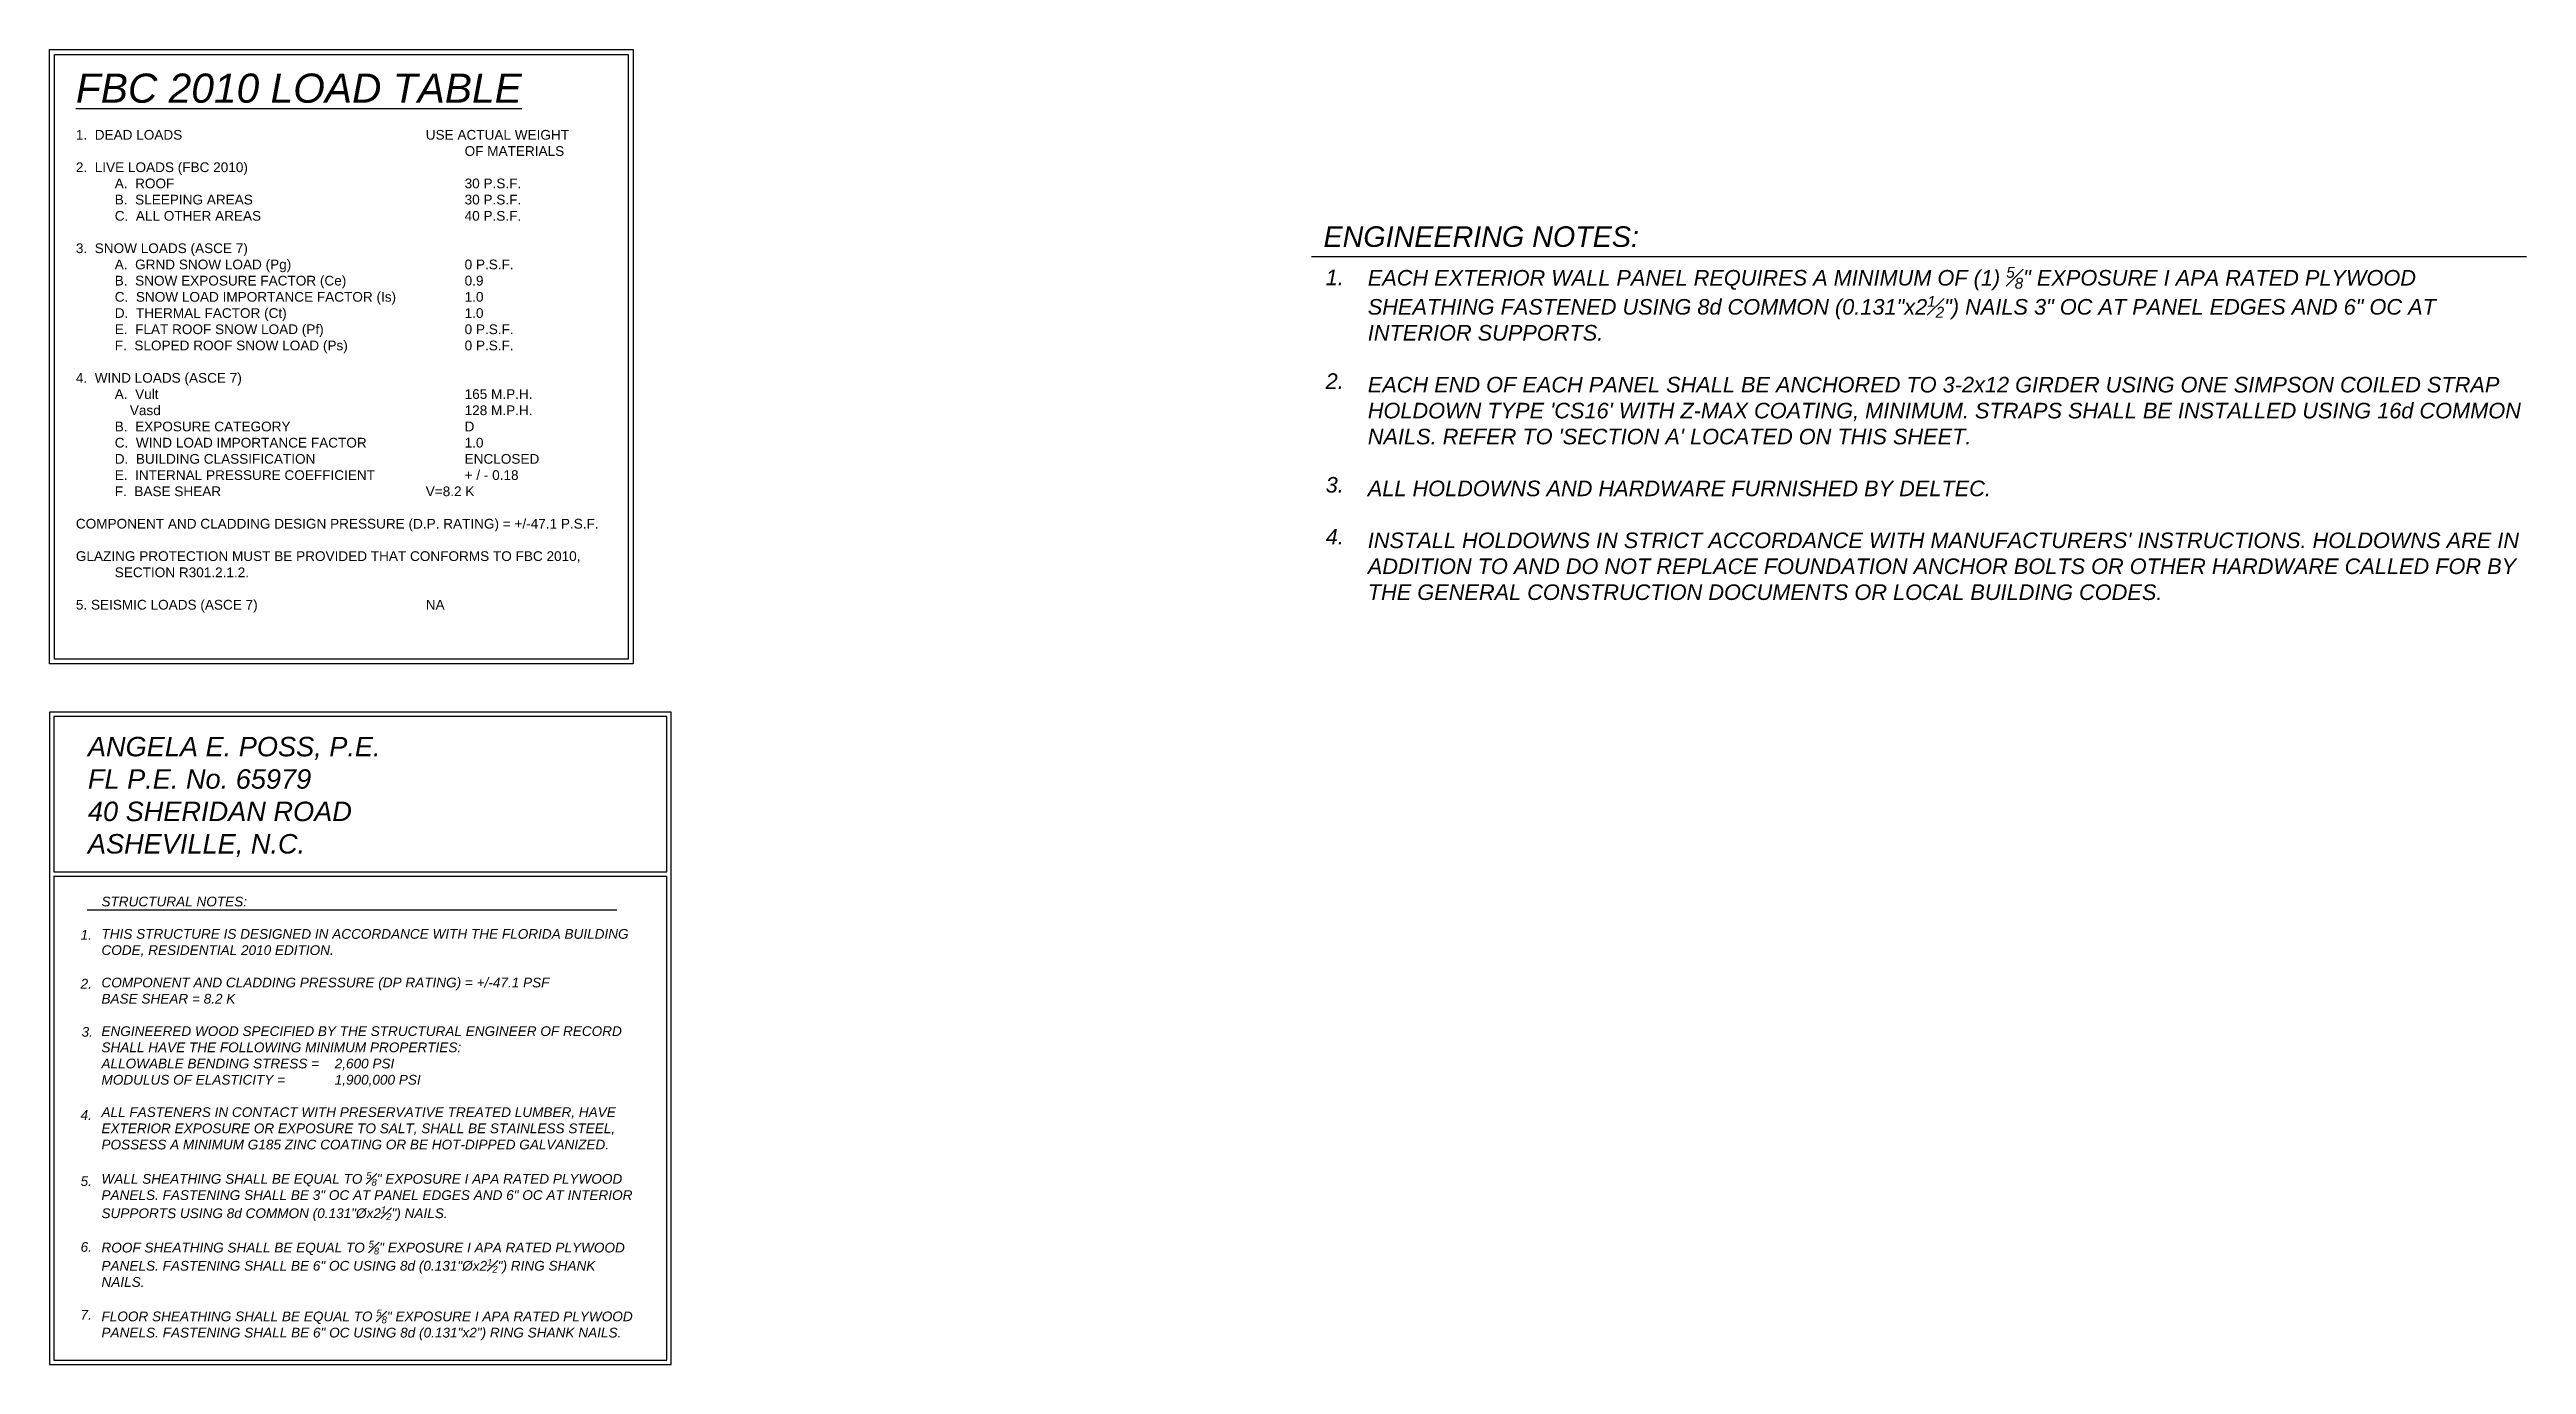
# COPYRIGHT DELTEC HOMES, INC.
# Model space of a CAD drawing. Header units: inches. Extents: x -318 to 3012, y -921 to 1655.
# Drawn here: x 1223 to 1860, y 1316 to 1655 of the extents above; entities that cross this region are included whole.
import ezdxf

# ---------------------------------------------------------------- set-up
doc = ezdxf.new("R2010")
doc.units = ezdxf.units.IN
doc.header["$LTSCALE"] = 10
doc.header["$MEASUREMENT"] = 0
doc.layers.get('0').update_dxf_attribs({"linetype": 'CONTINUOUS'})
doc.layers.add('A-DIM', color=4, linetype='CONTINUOUS')
doc.layers.add('AEP-TBLK', color=4, linetype='CONTINUOUS')
doc.styles.add('JCHTXT1', font='ariali.ttf', dxfattribs={"height": 6})
doc.styles.add('ROMAND', font='arial.ttf')
doc.styles.add('RomanS', font='arial.ttf')

msp = doc.modelspace()

# ---------------------------------------------------------------- texts
at = {"layer": 'A-DIM', "insert": (1591.25, 1609.04), "char_height": 5.28, "width": 106.8437, "attachment_point": 2, "style": 'ROMAND'}
msp.add_mtext('{\\fArial|b0|i1|c0|p34;ENGINEERING NOTES:}', dxfattribs=at)
at = {"layer": 'AEP-TBLK', "attachment_point": 1}
for s, insert, char_height, width in [('{\\fArial|b0|i1|c0|p34;1.\\P\\P\\P\\P2.\\P\\P\\P\\P3.\\P\\P4.}', (1551.24, 1597.91), 4, 280.005), ('\\A1;{\\fArial|b0|i1|c0|p34;EACH EXTERIOR WALL PANEL REQUIRES A MINIMUM OF (1) \\H0.7x;\\S5#8;\\H1.429x;" EXPOSURE I APA RATED PLYWOOD SHEATHING FASTENED USING 8d COMMON (0.131"x2\\H0.7x;\\S1#2;\\H1.429x;") NAILS 3" OC AT PANEL EDGES AND 6" OC AT INTERIOR SUPPORTS.\\P\\PEACH END OF EACH PANEL SHALL BE ANCHORED TO 3-2x12 GIRDER USING ONE SIMPSON COILED STRAP HOLDOWN TYPE \'CS16\' WITH Z-MAX COATING, MINIMUM. STRAPS SHALL BE INSTALLED USING 16d COMMON \\PNAILS. REFER TO \'SECTION A\' LOCATED ON THIS SHEET.\\P\\PALL HOLDOWNS AND HARDWARE FURNISHED BY DELTEC.\\P\\PINSTALL HOLDOWNS IN STRICT ACCORDANCE WITH MANUFACTURERS\' INSTRUCTIONS. HOLDOWNS ARE IN ADDITION TO AND DO NOT REPLACE FOUNDATION ANCHOR BOLTS OR OTHER HARDWARE CALLED FOR BY THE GENERAL CONSTRUCTION DOCUMENTS OR LOCAL BUILDING CODES.}', (1562.07, 1598.61), 4, 298.0568), ('{\\fArial|b0|i1|c0|p34;ANGELA E. POSS, P.E.\\PFL P.E. No. 65979\\P40 SHERIDAN ROAD\\PASHEVILLE, N.C.}', (1232.83, 1477.74), 4.9992, 89.2231), ('\\A1;{\\fArial|b0|i1|c0|p34;STRUCTURAL NOTES:\\P\\PTHIS STRUCTURE IS DESIGNED IN ACCORDANCE WITH THE FLORIDA BUILDING CODE, RESIDENTIAL 2010 EDITION.\\P\\PCOMPONENT AND CLADDING PRESSURE (DP RATING) = +/-47.1 PSF\\PBASE SHEAR = 8.2 K\\P\\PENGINEERED WOOD SPECIFIED BY THE STRUCTURAL ENGINEER OF RECORD\\PSHALL HAVE THE FOLLOWING MINIMUM PROPERTIES:\\PALLOWABLE BENDING STRESS = ^I2,600 PSI\\PMODULUS OF ELASTICITY =^I^I1,900,000 PSI\\P\\PALL FASTENERS IN CONTACT WITH PRESERVATIVE TREATED LUMBER, HAVE EXTERIOR EXPOSURE OR EXPOSURE TO SALT, SHALL BE STAINLESS STEEL, POSSESS A MINIMUM G185 ZINC COATING OR BE HOT-DIPPED GALVANIZED.\\P\\PWALL SHEATHING SHALL BE EQUAL TO \\H0.7x;\\S5#8;\\H1.429x;" EXPOSURE I APA RATED PLYWOOD PANELS. FASTENING SHALL BE 3" OC AT PANEL EDGES AND 6" OC AT INTERIOR SUPPORTS USING 8d COMMON (0.131"%%Cx2\\H0.7x;\\S1#2;\\H1.429x;") NAILS.\\P\\PROOF SHEATHING SHALL BE EQUAL TO \\H0.7x;\\S5#8;\\H1.429x;" EXPOSURE I APA RATED PLYWOOD PANELS. FASTENING SHALL BE 6" OC USING 8d (0.131"%%Cx2\\H0.7x;\\S1#2;\\H1.429x;") RING SHANK NAILS.\\P\\PFLOOR SHEATHING SHALL BE EQUAL TO \\H0.7x;\\S5#8;\\H1.429x;" EXPOSURE I APA RATED PLYWOOD PANELS. FASTENING SHALL BE 6" OC USING 8d (0.131"x2") RING SHANK NAILS.}', (1236.32, 1436.64), 2.49961, 136.784), ('{\\fArial|b0|i1|c0|p34;1.}', (1230.95, 1428.07), 2.4996, 76.21), ('{\\fArial|b0|i1|c0|p34;2.}', (1230.95, 1415.5), 2.4996, 76.21), ('{\\fArial|b0|i1|c0|p34;3.}', (1231.21, 1403.12), 2.4996, 76.21), ('{\\fArial|b0|i1|c0|p34;4.}', (1230.95, 1381.74), 2.4996, 76.21), ('{\\fArial|b0|i1|c0|p34;5.}', (1230.95, 1364.74), 2.4996, 76.21), ('{\\fArial|b0|i1|c0|p34;6.}', (1230.95, 1347.8), 2.4996, 76.21), ('{\\fArial|b0|i1|c0|p34;7.}', (1230.95, 1330.36), 2.4996, 76.21)]:
    msp.add_mtext(s, dxfattribs=dict(at, insert=insert, char_height=char_height, width=width))

# ---------------------------------------------------------------- blocks, each defined once
blk = doc.blocks.new('FBC 2010 LOAD TABLE')
at = {"layer": 'AEP-TBLK'}
for points in [[(0, 158), (150.11, 158), (150.11, 0), (0, 0)], [(1.25, 156.75), (148.86, 156.75), (148.86, 1.25), (1.25, 1.25)]]:
    blk.add_lwpolyline(points, close=True, dxfattribs=at)
at = {"layer": 'AEP-TBLK', "style": 'JCHTXT1'}
blk.add_text('%%UFBC 2010 LOAD TABLE', height=7.5, dxfattribs=at).set_placement((6.78, 144.32))
at = {"layer": 'AEP-TBLK', "insert": (6.78, 137.32), "char_height": 2.5, "width": 184.0631, "attachment_point": 1, "style": 'RomanS'}
blk.add_mtext('1.  DEAD LOADS ^I^I^I^I^I^I^IUSE ACTUAL WEIGHT \\P^I^I^I^I^I^I^I^I^I^IOF MATERIALS \\P2.  LIVE LOADS (FBC 2010) \\P^IA.  ROOF ^I^I^I^I^I^I^I^I30 P.S.F. \\P^IB.  SLEEPING AREAS^I^I^I^I ^I^I30 P.S.F. \\P^IC.  ALL OTHER AREAS^I^I^I^I^I^I40 P.S.F.\\P\\P3.  SNOW LOADS (ASCE 7) \\P^IA.  GRND SNOW LOAD (Pg) ^I^I^I^I^I0 P.S.F. \\P^IB.  SNOW EXPOSURE FACTOR (Ce) ^I^I^I0.9 \\P^IC.  SNOW LOAD IMPORTANCE FACTOR (Is) ^I^I1.0 \\P^ID.  THERMAL FACTOR (Ct) ^I^I^I^I^I1.0 \\P^IE.  FLAT ROOF SNOW LOAD (Pf) ^I^I^I^I0 P.S.F. \\P^IF.  SLOPED ROOF SNOW LOAD (Ps) ^I^I^I0 P.S.F. \\P\\P4.  WIND LOADS (ASCE 7) \\P^IA.  Vult^I^I^I ^I^I^I^I^I165 M.P.H. \\P^I    Vasd^I^I^I^I^I^I^I^I128 M.P.H.\\P^IB.  EXPOSURE CATEGORY ^I^I^I^I^ID \\P^IC.  WIND LOAD IMPORTANCE FACTOR ^I^I^I1.0 \\P^ID.  BUILDING CLASSIFICATION ^I^I^I^IENCLOSED \\P^IE.  INTERNAL PRESSURE COEFFICIENT ^I^I^I+ / - 0.18\\P^IF.  BASE SHEAR ^I^I^I^I^I^IV=8.2 K\\P^I\\PCOMPONENT AND CLADDING DESIGN PRESSURE (D.P. RATING) = +/-47.1 P.S.F.\\P\\PGLAZING PROTECTION MUST BE PROVIDED THAT CONFORMS TO FBC 2010, \\P^ISECTION R301.2.1.2.\\P\\P5. SEISMIC LOADS (ASCE 7) ^I^I^I^I^INA\\P^I', dxfattribs=at)

# ---------------------------------------------------------------- linework, layer by layer
at = {"layer": 'AEP-TBLK'}
for p, q in [((1547.57, 1601.28), (1860.12, 1601.28)), ((1224.08, 1443), (1381.73, 1443)), ((1224.08, 1441.89), (1381.73, 1441.89)), ((1232.67, 1433.23), (1368.87, 1433.23))]:
    msp.add_line(p, q, dxfattribs=at)
msp.add_lwpolyline([(1222.96, 1316.33), (1382.84, 1316.33), (1382.84, 1484.12), (1222.96, 1484.12)], close=True, dxfattribs=at)
for points in [[(1381.73, 1443), (1381.73, 1483.01), (1224.08, 1483.01), (1224.08, 1443)], [(1224.08, 1441.89), (1224.08, 1317.44), (1381.73, 1317.44), (1381.73, 1441.89)]]:
    msp.add_lwpolyline(points, dxfattribs=at)

# ---------------------------------------------------------------- block references
msp.add_blockref('FBC 2010 LOAD TABLE', (1222.96, 1496.51))

msp.set_redraw_order([(e.dxf.handle, doc.entitydb.next_handle()) for e in msp.query("TEXT MTEXT ATTDEF DIMENSION ARC_DIMENSION")])  # texts and dimensions are drawn at this point

doc.saveas('drawing.dxf')
